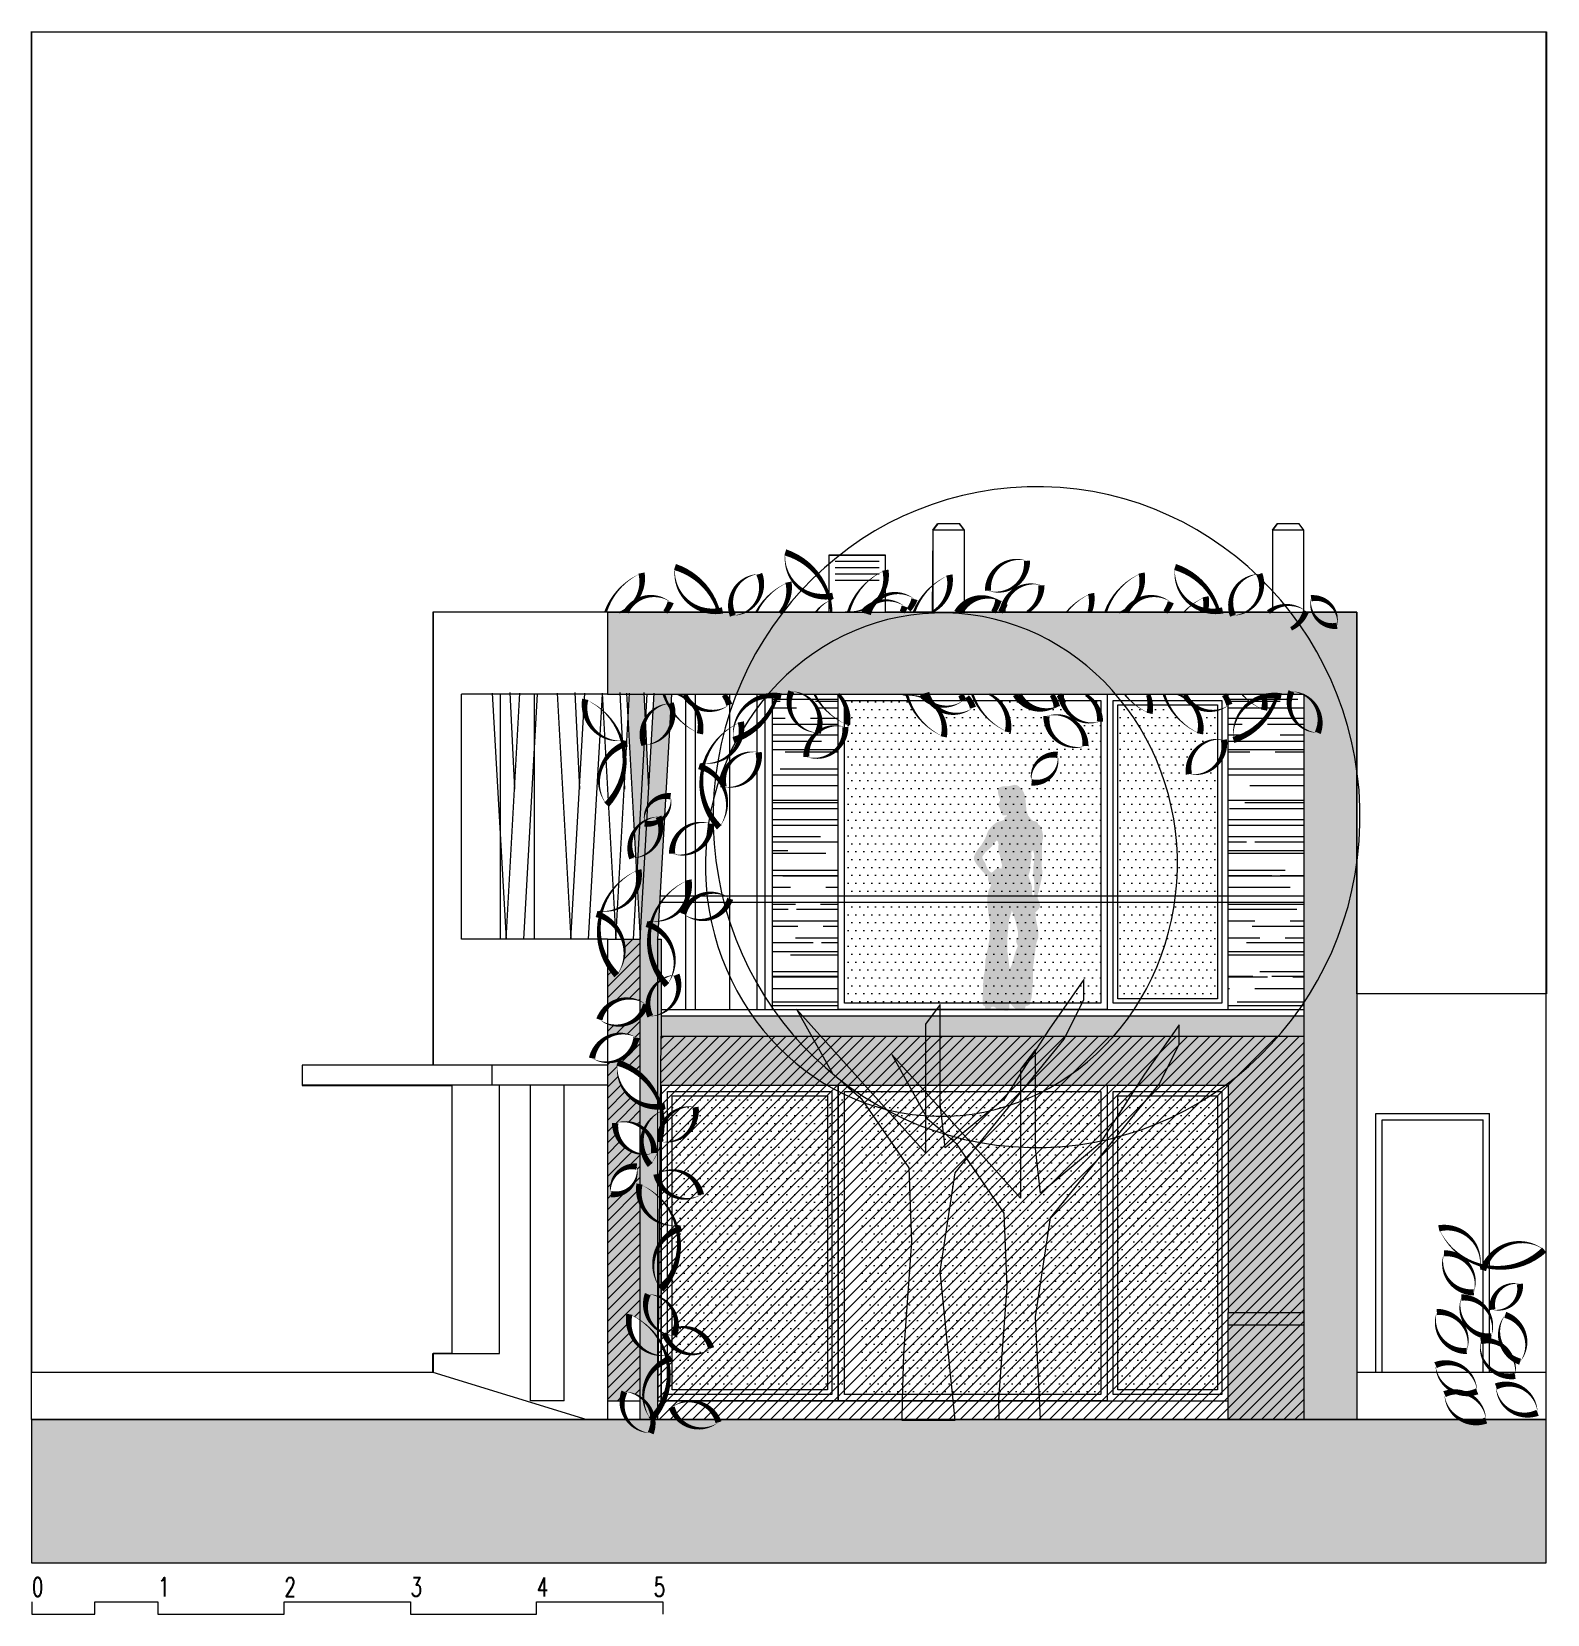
# Model space of a CAD drawing. Header units: metres. Extents: x -183 to 791, y -436 to 125.
# Drawn here: x 479.11 to 491.12, y -331.11 to -318.56 of the extents above; entities that cross this region are included whole.
import ezdxf

# ---------------------------------------------------------------- set-up
doc = ezdxf.new("R2010")
doc.units = ezdxf.units.M
doc.header["$MEASUREMENT"] = 0
doc.header["$XCLIPFRAME"] = 2
doc.layers.add('FLOATING-WINDOWS', color=2, linetype='Continuous', plot=False)
for name, color, linetype in [('okna', 4, 'Continuous'), ('SRAFA', 251, 'Continuous'), ('srafa fasada', 253, 'Continuous'), ('SRAFY', 3, 'Continuous'), ('SRAFY-TERÉN', 252, 'Continuous'), ('stafaz', 254, 'Continuous'), ('zariz.predmety', 203, 'Continuous'), ('ZDIVO', 1, 'Continuous')]:
    doc.layers.add(name, color=color, linetype=linetype)
doc.styles.add('ROMANS', font='romans.shx', dxfattribs={"width": 0.7})
picture_1 = doc.add_image_def('image2.jpg', size_in_pixel=(1024, 512))
pattern_1 = [(0, (-81.2193, -18.65418), (0.03125, 0.0625), [0, -0.0625])]
pattern_2 = [(0, (-81.2193, -18.65418), (0.44, 0.2), [3, -0.4, 1, -0.2]), (0, (-80.9533, -18.55418), (-0.2, 0.266), [0.6, -0.066, 1.2, -0.15]), (0, (-81.1193, -18.48418), (1.04, 0.134), [1.6, -0.28, 0.8, -0.2])]
pattern_3 = [(45, (-4.515854, 0), (-0.044194174, 0.044194174), [])]
pattern_4 = [(0, (-4.515854, 0), (0.03125, 0.0625), [0, -0.0625])]

msp = doc.modelspace()

# ---------------------------------------------------------------- texts
at = {"layer": 'SRAFY', "linetype": 'Continuous', "lineweight": 0, "char_height": 0.15, "width": 1.66419, "attachment_point": 1, "style": 'ROMANS'}
for s, insert in [('0', (479.113, -330.816)), ('1', (480.113, -330.816)), ('2', (481.113, -330.816)), ('3', (482.113, -330.816)), ('4', (483.113, -330.816)), ('5', (484.039, -330.816))]:
    msp.add_mtext(s, dxfattribs=dict(at, insert=insert))

# ---------------------------------------------------------------- hatches: boundary and pattern name
at = {"layer": 'FLOATING-WINDOWS', "linetype": 'Continuous', "lineweight": 0}
h = msp.add_hatch(dxfattribs=at)
h.set_pattern_fill('ANSI31,_O', color=254)
h.set_pattern_definition([(45, (-4.51585, 0), (-0.088388348, 0.088388348), [])])
h.paths.add_polyline_path([(483.931, -325.757), (483.792, -325.757, -0.244778), (483.746, -326.042, -0.060155), (483.672, -325.941), (483.672, -326.291, -0.302386), (483.931, -326.247)])
h = msp.add_hatch(color=254, dxfattribs=at)
h.dxf.hatch_style = 1
h.paths.add_polyline_path([(484.098, -325.757), (484.072, -325.757), (484.072, -326.027, 0.023409), (484.098, -326.067)])
h = msp.add_hatch(color=254, dxfattribs=at)
h.dxf.hatch_style = 1
h.paths.add_polyline_path([(484.098, -326.079, 0.035409), (484.072, -326.1), (484.072, -326.357, 0.029972), (484.098, -326.347)])
at = {"layer": 'SRAFA', "linetype": 'Continuous', "lineweight": 0}
h = msp.add_hatch(dxfattribs=at)
h.set_pattern_fill('AR-RROOF', color=256, scale=0.2, style=0)
h.set_pattern_definition(pattern_2)
h.paths.add_polyline_path([(485.5, -323.814), (484.98, -323.814), (484.98, -325.414), (485.5, -325.414)])
h = msp.add_hatch(dxfattribs=at)
h.set_pattern_fill('AR-RROOF', color=256, scale=0.2, style=0)
h.set_pattern_definition(pattern_2)
h.paths.add_polyline_path([(489.19, -323.814), (488.59, -323.814), (488.59, -325.414), (489.19, -325.414)])
h = msp.add_hatch(dxfattribs=at)
h.set_pattern_fill('DOTS', color=256, style=0)
h.set_pattern_definition(pattern_4)
h.paths.add_polyline_path([(487.58, -323.864), (487.514, -323.864, -0.194558), (487.574, -324.032, -0.400227), (487.28, -323.888, -0.069044), (487.222, -323.919, -0.347523), (486.933, -323.864), (486.768, -323.864, -0.253738), (486.844, -324.115, -0.179589), (486.583, -323.864), (486.541, -323.864, -0.067689), (486.568, -323.922, -0.346241), (486.275, -323.918, -0.233409), (486.337, -324.153, -0.200176), (486.059, -323.864), (485.55, -323.864), (485.55, -323.889, -0.157949), (485.57, -324.057, -0.010145), (485.55, -324.048), (485.55, -324.074, -0.006715), (485.557, -324.076, -0.068772), (485.55, -324.14), (485.55, -325.414), (487.58, -325.414)])
h.paths.add_polyline_path([(487.238, -324.296, -0.520567), (487.033, -324.514, -0.520567)], flags=16)
h.paths.add_polyline_path([(487.15, -323.989, -0.520567), (487.459, -324.226, -0.520567)], flags=16)
h = msp.add_hatch(dxfattribs=at)
h.set_pattern_fill('DOTS', color=256, style=0)
h.set_pattern_definition(pattern_4)
h.paths.add_polyline_path([(488.505, -324.366, -0.273011), (488.279, -324.449, -0.454273), (488.505, -324.172), (488.505, -323.942, -0.2185), (488.312, -323.899), (488.31, -323.899, -0.226561), (488.367, -324.129, -0.168021), (488.117, -323.899), (487.972, -323.899, -0.06222), (487.967, -323.967, -0.064088), (487.853, -323.899), (487.715, -323.899), (487.715, -325.414), (488.505, -325.414)])
h = msp.add_hatch(dxfattribs=at)
h.set_pattern_fill('AR-RROOF', color=256, scale=0.2, style=0)
h.set_pattern_definition(pattern_2)
h.paths.add_polyline_path([(485.5, -325.464), (484.98, -325.464), (484.98, -326.314), (485.5, -326.314)])
h = msp.add_hatch(dxfattribs=at)
h.set_pattern_fill('DOTS', color=256, style=0)
h.set_pattern_definition(pattern_4)
h.paths.add_polyline_path([(487.58, -325.464), (485.55, -325.464), (485.55, -326.264), (487.58, -326.264)])
h = msp.add_hatch(dxfattribs=at)
h.set_pattern_fill('DOTS', color=256, style=0)
h.set_pattern_definition(pattern_4)
h.paths.add_polyline_path([(488.505, -325.464), (487.715, -325.464), (487.715, -326.229), (488.505, -326.229)])
h = msp.add_hatch(dxfattribs=at)
h.set_pattern_fill('AR-RROOF', color=256, scale=0.2, style=0)
h.set_pattern_definition(pattern_2)
h.paths.add_polyline_path([(489.19, -325.464), (488.59, -325.464), (488.59, -326.314), (489.19, -326.314)])
at = {"layer": 'SRAFA', "linetype": 'Continuous', "lineweight": 0, "ltscale": 0.5}
h = msp.add_hatch(dxfattribs=at)
h.set_pattern_fill('ANSI31,_O', color=256, scale=0.5)
h.set_pattern_definition(pattern_3)
h.paths.add_polyline_path([(483.931, -325.757), (483.792, -325.757, -0.244778), (483.746, -326.042, -0.060155), (483.672, -325.941), (483.672, -326.291, -0.302386), (483.931, -326.247)])
h = msp.add_hatch(dxfattribs=at)
h.set_pattern_fill('ANSI31,_O', color=256, scale=0.5)
h.set_pattern_definition(pattern_3)
h.paths.add_polyline_path([(483.931, -327.827, -0.120122), (483.926, -327.697, -0.002688), (483.931, -327.699), (483.931, -327.459, -0.379268), (483.733, -327.214, -0.220992), (483.931, -327.24), (483.931, -327.058, -0.329671), (483.751, -326.734, -0.099798), (483.931, -326.833), (483.931, -326.36, -0.309463), (483.672, -326.428), (483.672, -326.532, -0.259507), (483.903, -326.537, -0.359615), (483.672, -326.732), (483.672, -329.414), (483.789, -329.414, -0.078034), (483.806, -329.343, -0.141829), (483.931, -329.385), (483.931, -328.987, -0.264855), (483.846, -328.729, -0.046747), (483.931, -328.776)])
h.paths.add_polyline_path([(483.7, -327.777, -0.520567), (483.904, -327.559, -0.520567)], flags=16)
h = msp.add_hatch(dxfattribs=at)
h.set_pattern_fill('ANSI31,_O', color=256, scale=0.5)
h.set_pattern_definition([(225, (529.620144, -271.65065), (0.044194174, -0.044194174), [])])
h.paths.add_polyline_path([(484.098, -326.524), (489.19, -326.524), (489.19, -329.564), (484.072, -329.564)])
at = {"layer": 'SRAFA', "linetype": 'Continuous', "lineweight": 0}
h = msp.add_hatch(dxfattribs=at)
h.set_pattern_fill('DOTS', color=256, style=0)
h.set_pattern_definition([(0, (-36.62174, -18.65418), (0.03125, 0.0625), [0, -0.0625])])
h.paths.add_polyline_path([(485.668, -326.964), (487.58, -326.964), (487.58, -329.364), (485.668, -329.364)])
h = msp.add_hatch(dxfattribs=at)
h.set_pattern_fill('DOTS', color=256, style=0)
h.set_pattern_definition(pattern_1)
h.paths.add_polyline_path([(485.533, -326.999), (484.184, -326.999), (484.184, -329.329), (485.533, -329.329)])
h = msp.add_hatch(dxfattribs=at)
h.set_pattern_fill('DOTS', color=256, style=0)
h.set_pattern_definition(pattern_1)
h.paths.add_polyline_path([(488.505, -326.999), (487.715, -326.999), (487.715, -329.329), (488.505, -329.329)])
at = {"layer": 'srafa fasada', "linetype": 'Continuous', "lineweight": 0}
for points in [[(489.61, -323.164), (483.672, -323.164), (483.672, -323.814), (489.19, -323.814), (489.19, -329.564), (489.61, -329.564)], [(483.931, -325.757), (483.792, -325.757, -0.244778), (483.746, -326.042, -0.060155), (483.672, -325.941), (483.672, -326.291, -0.302386), (483.931, -326.247)], [(484.098, -326.347, -0.029972), (484.072, -326.357), (484.072, -327.019, -0.033472), (484.096, -327.084, 0.002143), (484.098, -327.084), (484.098, -326.914), (485.5, -326.914), (487.63, -326.914), (488.59, -326.914), (488.59, -328.714), (489.19, -328.714), (489.19, -326.524), (484.098, -326.524)], [(489.19, -328.714), (488.59, -328.714), (488.59, -329.564), (489.19, -329.564)]]:
    msp.add_hatch(color=253, dxfattribs=at).paths.add_polyline_path(points)
h = msp.add_hatch(color=253, dxfattribs=at)
h.paths.add_polyline_path([(483.931, -326.36, -0.309463), (483.672, -326.428), (483.672, -326.532, -0.259507), (483.903, -326.537, -0.359615), (483.672, -326.732), (483.672, -329.414), (483.789, -329.414, -0.078034), (483.806, -329.343, -0.141829), (483.931, -329.385), (483.931, -328.987, -0.264855), (483.846, -328.729, -0.046747), (483.931, -328.776), (483.931, -327.827, -0.120122), (483.926, -327.697, -0.002688), (483.931, -327.699), (483.931, -327.459, -0.379268), (483.733, -327.214, -0.220992), (483.931, -327.24), (483.931, -327.058, -0.329671), (483.751, -326.734, -0.099798), (483.931, -326.833)])
h.paths.add_polyline_path([(483.904, -327.559, -0.520567), (483.7, -327.777, -0.520567)], flags=16)
at = {"layer": 'SRAFY', "linetype": 'Continuous', "lineweight": 0}
for points in [[(483.974, -324.065), (483.962, -323.814), (483.848, -323.814), (483.835, -324.046), (483.905, -325.291)], [(484.181, -323.814), (484.041, -323.814), (483.931, -325.757), (483.931, -329.564), (484.072, -329.564), (484.072, -325.757)], [(483.974, -324.065), (483.905, -325.291), (483.931, -325.757), (483.998, -324.567)], [(489.19, -326.364), (484.098, -326.364), (484.098, -326.524), (489.19, -326.524)]]:
    msp.add_hatch(color=44, dxfattribs=at).paths.add_polyline_path(points)
at = {"layer": 'SRAFY-TERÉN', "linetype": 'Continuous', "lineweight": 0}
msp.add_hatch(color=256, dxfattribs=at).paths.add_polyline_path([(491.11, -329.564), (479.11, -329.564), (479.11, -330.698), (491.11, -330.698)])
at = {"layer": 'stafaz', "linetype": 'Continuous', "ltscale": 0.001}
h = msp.add_hatch(color=256, dxfattribs=at)
h.paths.add_polyline_path([(486.69, -325.38), (486.693, -325.366), (486.702, -325.35), (486.709, -325.336), (486.713, -325.324), (486.699, -325.311), (486.693, -325.301), (486.688, -325.284), (486.688, -325.271), (486.689, -325.26), (486.673, -325.252), (486.662, -325.24), (486.651, -325.226), (486.64, -325.217), (486.631, -325.206), (486.619, -325.191), (486.608, -325.178), (486.597, -325.163), (486.59, -325.152), (486.584, -325.142), (486.578, -325.131), (486.575, -325.119), (486.575, -325.107), (486.579, -325.097), (486.583, -325.087), (486.587, -325.076), (486.593, -325.066), (486.6, -325.056), (486.609, -325.042), (486.618, -325.03), (486.629, -325.017), (486.637, -325.006), (486.644, -324.994), (486.652, -324.982), (486.66, -324.968), (486.665, -324.958), (486.671, -324.943), (486.676, -324.932), (486.68, -324.919), (486.685, -324.907), (486.691, -324.895), (486.698, -324.885), (486.707, -324.872), (486.719, -324.86), (486.731, -324.85), (486.746, -324.838), (486.759, -324.83), (486.769, -324.825), (486.779, -324.823), (486.79, -324.821), (486.8, -324.817), (486.812, -324.813), (486.819, -324.799), (486.819, -324.788), (486.832, -324.786), (486.839, -324.776), (486.825, -324.775), (486.814, -324.775), (486.804, -324.774), (486.795, -324.763), (486.791, -324.749), (486.784, -324.735), (486.781, -324.724), (486.778, -324.713), (486.77, -324.702), (486.769, -324.691), (486.771, -324.681), (486.777, -324.671), (486.781, -324.66), (486.783, -324.65), (486.771, -324.615), (486.768, -324.602), (486.766, -324.589), (486.766, -324.579), (486.768, -324.569), (486.774, -324.557), (486.785, -324.551), (486.798, -324.547), (486.81, -324.545), (486.824, -324.544), (486.837, -324.544), (486.849, -324.544), (486.86, -324.543), (486.872, -324.539), (486.885, -324.536), (486.899, -324.533), (486.915, -324.536), (486.933, -324.546), (486.943, -324.556), (486.957, -324.57), (486.963, -324.58), (486.971, -324.596), (486.976, -324.608), (486.98, -324.622), (486.982, -324.636), (486.984, -324.649), (486.986, -324.66), (486.986, -324.676), (486.989, -324.691), (486.989, -324.704), (486.99, -324.721), (486.991, -324.736), (486.995, -324.75), (486.999, -324.763), (487.005, -324.776), (487.013, -324.787), (487.021, -324.798), (487.03, -324.809), (487.045, -324.819), (487.06, -324.822), (487.07, -324.826), (487.082, -324.835), (487.083, -324.846), (487.095, -324.854), (487.106, -324.869), (487.111, -324.885), (487.116, -324.898), (487.119, -324.914), (487.122, -324.927), (487.123, -324.941), (487.123, -324.954), (487.121, -324.966), (487.118, -324.976), (487.117, -324.988), (487.115, -325.005), (487.116, -325.019), (487.116, -325.031), (487.116, -325.042), (487.116, -325.053), (487.116, -325.063), (487.116, -325.076), (487.116, -325.093), (487.115, -325.107), (487.113, -325.118), (487.111, -325.131), (487.111, -325.141), (487.111, -325.154), (487.113, -325.167), (487.113, -325.183), (487.115, -325.2), (487.117, -325.212), (487.117, -325.224), (487.117, -325.239), (487.115, -325.257), (487.113, -325.272), (487.11, -325.287), (487.107, -325.298), (487.104, -325.314), (487.1, -325.328), (487.097, -325.339), (487.094, -325.353), (487.09, -325.364), (487.09, -325.376), (487.085, -325.389), (487.082, -325.401), (487.081, -325.416), (487.081, -325.432), (487.085, -325.443), (487.089, -325.453), (487.095, -325.469), (487.099, -325.481), (487.1, -325.491), (487.095, -325.506), (487.085, -325.522), (487.074, -325.534), (487.063, -325.544), (487.064, -325.558), (487.064, -325.572), (487.064, -325.582), (487.067, -325.597), (487.071, -325.619), (487.073, -325.631), (487.075, -325.642), (487.079, -325.656), (487.082, -325.673), (487.085, -325.696), (487.085, -325.707), (487.087, -325.719), (487.087, -325.731), (487.086, -325.741), (487.084, -325.751), (487.076, -325.769), (487.07, -325.789), (487.066, -325.816), (487.063, -325.828), (487.063, -325.841), (487.061, -325.852), (487.059, -325.863), (487.056, -325.882), (487.055, -325.894), (487.053, -325.909), (487.051, -325.921), (487.05, -325.934), (487.049, -325.945), (487.047, -325.956), (487.046, -325.967), (487.044, -325.978), (487.043, -326), (487.043, -326.024), (487.043, -326.038), (487.043, -326.049), (487.043, -326.062), (487.043, -326.076), (487.043, -326.093), (487.042, -326.107), (487.042, -326.118), (487.041, -326.129), (487.039, -326.141), (487.039, -326.152), (487.038, -326.165), (487.037, -326.177), (487.035, -326.196), (487.032, -326.218), (487.03, -326.228), (487.025, -326.241), (487.022, -326.254), (487.018, -326.275), (487.008, -326.281), (486.996, -326.285), (486.986, -326.284), (486.983, -326.298), (486.975, -326.312), (486.961, -326.318), (486.943, -326.318), (486.932, -326.315), (486.922, -326.313), (486.904, -326.306), (486.89, -326.296), (486.879, -326.283), (486.868, -326.268), (486.857, -326.262), (486.857, -326.275), (486.857, -326.285), (486.855, -326.298), (486.857, -326.308), (486.858, -326.318), (486.846, -326.322), (486.833, -326.322), (486.822, -326.323), (486.81, -326.32), (486.799, -326.32), (486.784, -326.318), (486.769, -326.318), (486.757, -326.31), (486.747, -326.299), (486.733, -326.291), (486.721, -326.29), (486.71, -326.298), (486.707, -326.311), (486.696, -326.312), (486.68, -326.312), (486.669, -326.31), (486.663, -326.3), (486.663, -326.288), (486.65, -326.282), (486.644, -326.27), (486.644, -326.253), (486.645, -326.238), (486.645, -326.225), (486.645, -326.213), (486.645, -326.195), (486.648, -326.181), (486.648, -326.169), (486.648, -326.159), (486.647, -326.137), (486.646, -326.122), (486.649, -326.103), (486.651, -326.084), (486.651, -326.073), (486.651, -326.059), (486.655, -326.039), (486.658, -326.028), (486.661, -326.011), (486.663, -325.996), (486.663, -325.982), (486.664, -325.972), (486.665, -325.962), (486.665, -325.941), (486.666, -325.928), (486.667, -325.917), (486.672, -325.898), (486.675, -325.878), (486.677, -325.867), (486.68, -325.856), (486.682, -325.846), (486.687, -325.824), (486.688, -325.813), (486.69, -325.802), (486.692, -325.791), (486.696, -325.772), (486.697, -325.758), (486.697, -325.747), (486.698, -325.737), (486.699, -325.726), (486.701, -325.709), (486.701, -325.691), (486.702, -325.676), (486.702, -325.663), (486.702, -325.652), (486.702, -325.641), (486.702, -325.63), (486.702, -325.617), (486.7, -325.603), (486.697, -325.589), (486.694, -325.575), (486.692, -325.557), (486.69, -325.543), (486.687, -325.519), (486.685, -325.505), (486.683, -325.49), (486.683, -325.474), (486.683, -325.464), (486.683, -325.448), (486.683, -325.438), (486.683, -325.423), (486.685, -325.412), (486.687, -325.396)])
h.paths.add_polyline_path([(486.874, -325.542), (486.869, -325.555), (486.865, -325.566), (486.862, -325.577), (486.858, -325.588), (486.854, -325.603), (486.852, -325.62), (486.85, -325.635), (486.848, -325.649), (486.848, -325.666), (486.847, -325.679), (486.845, -325.693), (486.845, -325.703), (486.843, -325.72), (486.843, -325.73), (486.841, -325.742), (486.84, -325.755), (486.839, -325.768), (486.839, -325.781), (486.839, -325.792), (486.84, -325.813), (486.84, -325.834), (486.841, -325.851), (486.842, -325.866), (486.845, -325.883), (486.846, -325.896), (486.848, -325.909), (486.85, -325.922), (486.851, -325.933), (486.853, -325.946), (486.853, -325.957), (486.855, -325.968), (486.856, -325.98), (486.858, -325.994), (486.866, -325.981), (486.871, -325.97), (486.878, -325.952), (486.882, -325.938), (486.888, -325.92), (486.89, -325.907), (486.896, -325.889), (486.901, -325.871), (486.906, -325.855), (486.911, -325.843), (486.915, -325.83), (486.922, -325.817), (486.921, -325.803), (486.916, -325.793), (486.912, -325.782), (486.91, -325.771), (486.911, -325.761), (486.92, -325.748), (486.926, -325.736), (486.926, -325.719), (486.924, -325.697), (486.919, -325.674), (486.916, -325.66), (486.912, -325.642), (486.909, -325.629), (486.905, -325.613), (486.899, -325.594), (486.895, -325.58), (486.892, -325.57), (486.888, -325.558), (486.883, -325.547), (486.876, -325.531)], flags=16)
h.paths.add_polyline_path([(487.035, -325.378), (487.037, -325.395), (487.038, -325.405), (487.039, -325.42), (487.05, -325.411), (487.054, -325.398), (487.054, -325.386), (487.054, -325.375), (487.054, -325.362), (487.055, -325.351), (487.055, -325.34), (487.055, -325.327), (487.055, -325.315), (487.055, -325.304), (487.053, -325.29), (487.051, -325.279), (487.047, -325.262), (487.046, -325.251), (487.045, -325.234), (487.045, -325.222), (487.045, -325.206), (487.045, -325.195), (487.047, -325.182), (487.048, -325.169), (487.05, -325.155), (487.052, -325.142), (487.054, -325.132), (487.055, -325.12), (487.055, -325.109), (487.055, -325.099), (487.052, -325.083), (487.048, -325.063), (487.045, -325.053), (487.034, -325.057), (487.03, -325.072), (487.031, -325.082), (487.032, -325.095), (487.032, -325.106), (487.031, -325.12), (487.028, -325.132), (487.027, -325.143), (487.025, -325.155), (487.023, -325.166), (487.023, -325.179), (487.022, -325.189), (487.02, -325.21), (487.017, -325.221), (487.014, -325.234), (487.009, -325.245), (487.007, -325.256), (487.012, -325.27), (487.015, -325.281), (487.022, -325.296), (487.025, -325.307), (487.031, -325.321), (487.035, -325.337), (487.035, -325.354), (487.035, -325.366)], flags=16)
h.paths.add_polyline_path([(486.793, -325.198), (486.796, -325.187), (486.797, -325.176), (486.797, -325.165), (486.794, -325.153), (486.791, -325.139), (486.79, -325.129), (486.785, -325.111), (486.782, -325.097), (486.778, -325.083), (486.774, -325.071), (486.77, -325.058), (486.768, -325.046), (486.768, -325.035), (486.769, -325.021), (486.771, -325.008), (486.769, -324.994), (486.765, -324.983), (486.758, -324.973), (486.731, -324.999), (486.724, -325.01), (486.718, -325.02), (486.708, -325.031), (486.694, -325.044), (486.682, -325.053), (486.667, -325.067), (486.659, -325.078), (486.65, -325.091), (486.643, -325.101), (486.643, -325.114), (486.648, -325.124), (486.655, -325.138), (486.664, -325.151), (486.669, -325.162), (486.672, -325.173), (486.676, -325.184), (486.683, -325.199), (486.693, -325.212), (486.703, -325.222), (486.713, -325.229), (486.724, -325.224), (486.735, -325.215), (486.746, -325.204), (486.757, -325.196), (486.77, -325.195), (486.783, -325.195)], flags=16)

# ---------------------------------------------------------------- linework, layer by layer
at = {"layer": 'FLOATING-WINDOWS', "linetype": 'Continuous', "lineweight": 0}
for p, q in [((479.11, -329.564), (479.11, -318.564)), ((491.11, -329.564), (491.11, -318.564))]:
    msp.add_line(p, q, dxfattribs=at)
at = {"layer": 'FLOATING-WINDOWS', "color": 254, "linetype": 'Continuous', "lineweight": 0}
for p, q in [((484.292, -326.314), (484.292, -323.814)), ((484.367, -323.814), (484.367, -326.314)), ((484.639, -323.814), (484.639, -326.314)), ((484.855, -323.814), (484.855, -326.314)), ((484.919, -323.814), (484.919, -326.314)), ((484.98, -326.314), (484.98, -323.814)), ((485.5, -326.314), (485.5, -323.814)), ((488.59, -326.314), (488.59, -323.814)), ((484.098, -326.914), (484.099, -329.414))]:
    msp.add_line(p, q, dxfattribs=at)
at = {"layer": 'FLOATING-WINDOWS', "linetype": 'Continuous', "lineweight": 0, "flags": 128}
for points in [[(484.098, -326.524), (489.19, -326.524), (489.19, -329.564), (484.072, -329.564)], [(491.11, -329.564), (479.11, -329.564), (479.11, -330.698), (491.11, -330.698)]]:
    msp.add_lwpolyline(points, close=True, dxfattribs=at)
at = {"layer": 'okna', "linetype": 'Continuous', "lineweight": 0}
for p, q in [((484.098, -326.914), (488.59, -326.914)), ((488.59, -326.914), (488.59, -328.714)), ((487.63, -329.414), (488.59, -329.414))]:
    msp.add_line(p, q, dxfattribs=at)
for points in [[(485.5, -323.814), (487.63, -323.814), (487.63, -326.314), (485.5, -326.314)], [(485.55, -323.864), (487.58, -323.864), (487.58, -326.264), (485.55, -326.264)], [(487.68, -323.864), (488.54, -323.864), (488.54, -326.264), (487.68, -326.264)], [(487.715, -323.899), (488.505, -323.899), (488.505, -326.229), (487.715, -326.229)], [(484.099, -326.914), (485.5, -326.914), (485.5, -329.414), (484.099, -329.414)], [(484.149, -326.964), (485.45, -326.964), (485.45, -329.364), (484.149, -329.364)], [(485.5, -326.914), (487.63, -326.914), (487.63, -329.414), (485.5, -329.414)], [(485.55, -326.964), (487.58, -326.964), (487.58, -329.364), (485.55, -329.364)], [(487.68, -326.964), (488.54, -326.964), (488.54, -329.364), (487.68, -329.364)], [(484.184, -326.999), (485.415, -326.999), (485.415, -329.329), (484.184, -329.329)], [(487.715, -326.999), (488.505, -326.999), (488.505, -329.329), (487.715, -329.329)]]:
    msp.add_lwpolyline(points, close=True, dxfattribs=at)
at = {"layer": 'SRAFA', "linetype": 'Continuous', "lineweight": 0}
for p, q in [((486.25, -322.514), (486.288, -322.464)), ((486.463, -322.464), (486.288, -322.464)), ((486.5, -322.514), (486.463, -322.464)), ((488.94, -322.514), (488.978, -322.464)), ((489.153, -322.464), (488.978, -322.464)), ((489.19, -322.514), (489.153, -322.464)), ((486.5, -322.514), (486.25, -322.514)), ((486.25, -322.514), (486.25, -323.164)), ((486.5, -323.164), (486.5, -322.514)), ((489.19, -322.514), (488.94, -322.514)), ((488.94, -322.514), (488.94, -323.164)), ((489.19, -323.164), (489.19, -322.514)), ((485.875, -322.714), (485.425, -322.714)), ((485.425, -322.714), (485.425, -323.164)), ((485.875, -323.164), (485.875, -322.714)), ((485.825, -322.764), (485.475, -322.764)), ((485.825, -322.814), (485.475, -322.814)), ((485.825, -322.864), (485.475, -322.864)), ((485.825, -322.914), (485.475, -322.914)), ((483.672, -323.164), (482.29, -323.164)), ((482.29, -323.164), (482.29, -326.754)), ((483.672, -323.814), (482.517, -323.814)), ((482.517, -325.757), (482.517, -323.814)), ((482.759, -323.808), (482.869, -325.757)), ((482.823, -323.814), (482.823, -325.757)), ((482.869, -325.757), (482.979, -323.808)), ((482.899, -323.801), (482.936, -324.567)), ((483.009, -325.757), (483.119, -323.814)), ((483.094, -325.757), (483.095, -323.814)), ((483.273, -323.808), (483.382, -325.757)), ((483.382, -325.757), (483.492, -323.808)), ((483.413, -323.801), (483.45, -324.567)), ((483.523, -325.757), (483.632, -323.814)), ((483.672, -325.757), (482.517, -325.757)), ((491.11, -326.189), (489.61, -326.189)), ((491.11, -328.064), (491.11, -326.189)), ((483.672, -326.754), (481.254, -326.754)), ((481.254, -326.754), (481.254, -326.914)), ((482.759, -326.914), (482.759, -326.754)), ((483.672, -326.914), (481.254, -326.914)), ((482.44, -326.914), (482.44, -329.039)), ((482.817, -329.039), (482.817, -326.914)), ((483.063, -329.414), (483.063, -326.914)), ((483.328, -329.414), (483.328, -326.914)), ((489.76, -329.189), (489.76, -327.139)), ((489.76, -327.139), (490.66, -327.139)), ((489.81, -329.189), (489.81, -327.189)), ((489.81, -327.189), (490.61, -327.189)), ((490.61, -329.189), (490.61, -327.189)), ((490.66, -329.189), (490.66, -327.139)), ((491.11, -329.564), (491.11, -328.064)), ((482.29, -329.189), (482.29, -329.039)), ((482.29, -329.039), (482.817, -329.039)), ((479.11, -329.189), (482.29, -329.189)), ((482.29, -329.189), (483.51, -329.564)), ((489.61, -329.189), (491.109, -329.189)), ((483.328, -329.414), (483.063, -329.414))]:
    msp.add_line(p, q, dxfattribs=at)
at = {"layer": 'SRAFY', "linetype": 'Continuous', "lineweight": 0}
for p, q in [((483.672, -323.164), (489.61, -323.164)), ((483.672, -323.164), (483.672, -323.814)), ((489.61, -323.164), (489.61, -329.564)), ((489.61, -323.164), (489.61, -326.819)), ((483.629, -323.808), (483.739, -325.757)), ((483.672, -323.814), (489.19, -323.814)), ((483.739, -325.757), (483.848, -323.808)), ((483.769, -323.801), (483.806, -324.567)), ((483.822, -323.808), (483.931, -325.757)), ((483.879, -325.757), (483.988, -323.814)), ((483.931, -325.757), (484.041, -323.808)), ((483.961, -323.801), (483.998, -324.567)), ((484.072, -325.757), (484.181, -323.814)), ((489.19, -323.814), (489.19, -329.564)), ((484.088, -325.464), (489.19, -325.464)), ((484.091, -325.414), (489.19, -325.414)), ((483.672, -325.757), (483.931, -325.757)), ((483.672, -325.757), (483.672, -329.564)), ((483.931, -329.564), (483.931, -325.757)), ((484.061, -325.757), (484.061, -325.757)), ((484.072, -325.757), (484.098, -325.757)), ((484.072, -329.564), (484.072, -325.757)), ((484.098, -325.757), (484.098, -326.524)), ((484.098, -326.314), (489.19, -326.314)), ((484.098, -326.364), (489.19, -326.364)), ((484.098, -326.524), (489.19, -326.524)), ((488.59, -329.564), (488.59, -328.714)), ((488.59, -328.714), (489.19, -328.714)), ((488.59, -328.814), (489.19, -328.814)), ((483.672, -329.414), (483.931, -329.414)), ((484.072, -329.414), (488.59, -329.414)), ((479.111, -331.007), (479.111, -331.107)), ((479.611, -331.107), (479.611, -331.007)), ((479.611, -331.007), (480.111, -331.007)), ((480.111, -331.007), (480.111, -331.107)), ((481.111, -331.107), (481.111, -331.007)), ((481.111, -331.007), (482.111, -331.007)), ((482.111, -331.007), (482.111, -331.107)), ((483.111, -331.107), (483.111, -331.007)), ((483.111, -331.007), (484.111, -331.007)), ((484.111, -331.007), (484.111, -331.107)), ((479.111, -331.107), (479.611, -331.107)), ((480.111, -331.107), (481.111, -331.107)), ((482.111, -331.107), (483.111, -331.107))]:
    msp.add_line(p, q, dxfattribs=at)
at = {"layer": 'zariz.predmety', "color": 253, "linetype": 'Continuous', "ltscale": 0.001}
for points in [[(485.446, -323.164, 0.0181, 0.05, 0.316195), (485.081, -322.691, 0, 0, 0), (485.081, -322.691, 0, 0.05, 0.520567), (485.458, -323.035, 0, 0.05, 0.520567), (485.451, -323.066, 0, 0.0154, 0.149233), (485.324, -323.164, 0, 0, 0)], [(483.765, -323.169, 0.0128, 0.05, 0.372704), (483.942, -322.855, 0, 0.0217, 0.211165), (483.657, -323.164, 0, 0.0217, 0.211165)], [(484.552, -323.157, 0.0244, 0.05, 0.250948), (484.207, -322.807, 0, 0, 0), (484.207, -322.807, 0, 0.05, 0.520567), (484.584, -323.151, 0, 0.0245, 0.239565), (484.573, -323.164, 0, 0, 0)], [(485.564, -323.164, 0.0413, 0.05, 0.084025), (485.564, -323.158, 0, 0.05, 0.520567), (485.874, -322.832, 0, 0.0229, 0.223658), (485.581, -323.164, 0, 0, 0)], [(486.234, -323.17, 0.0159, 0.05, 0.339435), (486.381, -322.87, 0, 0.0209, 0.203594), (486.101, -323.164, 0, 0.0209, 0.203594)], [(487.727, -323.169, 0.0128, 0.05, 0.372704), (487.904, -322.855, 0, 0.0217, 0.211165), (487.619, -323.164, 0, 0.0217, 0.211165)], [(488.514, -323.157, 0.0244, 0.05, 0.250948), (488.169, -322.807, 0, 0, 0), (488.169, -322.807, 0, 0.05, 0.520567), (488.546, -323.151, 0, 0.0245, 0.239565), (488.535, -323.164, 0, 0, 0)], [(485.037, -323.17, 0.0251, 0.05, 0.243333), (485.106, -322.927, 0, 0.0178, 0.172137), (484.852, -323.164, 0, 0.0178, 0.172137)], [(486.998, -323.164, 0.0224, 0.05, 0.271091), (487.11, -322.952, 0, 0, 0), (487.11, -322.952, 0, 0.0473, 0.488011), (486.802, -323.164, 0, 0, 0)], [(484.131, -323.164, 0.0402, 0.05, 0.094624), (484.173, -323.086, 0, 0.0453, 0.463992), (483.819, -323.164, 0, 0, 0)], [(486.008, -323.164, 0.0447, 0.05, 0.051147), (486.027, -323.12, 0, 0.0408, 0.413223), (485.695, -323.164, 0, 0, 0)], [(486.058, -323.147, 0.0392, 0.05, 0.103735), (486.105, -323.062, 0, 0.05, 0.520567), (485.735, -323.181, 0, 0, 0), (485.735, -323.181, 0, 0, 0)], [(486.729, -323.164, 0.0388, 0.05, 0.108358), (486.769, -323.07, 0, 0, 0), (486.769, -323.07, 0, 0.0419, 0.425803), (486.439, -323.164, 0, 0, 0)], [(486.786, -323.164, 0.0419, 0.05, 0.078048), (486.819, -323.098, 0, 0.0437, 0.445783), (486.472, -323.164, 0, 0, 0)], [(487.493, -323.164, 0.0358, 0.05, 0.136798), (487.504, -323.017, 0, 0.0124, 0.119168), (487.309, -323.164, 0, 0.0124, 0.119168)], [(488.093, -323.164, 0.0402, 0.05, 0.094624), (488.135, -323.086, 0, 0.0453, 0.463992), (487.781, -323.164, 0, 0, 0)], [(488.408, -323.164, 0.0384, 0.05, 0.111729), (488.411, -323.043, 0, 0.0106, 0.102361), (488.239, -323.164, 0, 0, 0)], [(489.088, -323.297, 0.0293, 0.05, 0.201601), (489.206, -323.157, 0, 0.0352, 0.351589), (488.909, -323.164, 0, 0, 0)], [(484.229, -323.816, 0.0128, 0.05, -0.372704), (484.405, -324.129, 0, 0.0217, -0.211165), (484.12, -323.82, 0, 0.0217, -0.211165)], [(484.595, -323.82, 0.0402, 0.05, -0.094624), (484.637, -323.899, 0, 0.0453, -0.463992), (484.283, -323.82, 0, 0, 0)], [(485.015, -323.828, 0.0244, 0.05, -0.250948), (484.67, -324.178, 0, 0, 0), (484.67, -324.178, 0, 0.05, -0.520567), (485.048, -323.833, 0, 0.0245, -0.239565), (485.036, -323.82, 0, 0, 0)], [(485.5, -323.814, 0.0251, 0.05, -0.243333), (485.57, -324.057, 0, 0.0178, -0.172137), (485.315, -323.82, 0, 0.0178, -0.172137)], [(486.027, -323.82, 0.0413, 0.05, -0.084025), (486.027, -323.827, 0, 0.05, -0.520567), (486.337, -324.153, 0, 0.0229, -0.223658), (486.044, -323.82, 0, 0, 0)], [(486.472, -323.82, 0.0447, 0.05, -0.051147), (486.491, -323.865, 0, 0.0408, -0.413223), (486.158, -323.82, 0, 0, 0)], [(486.521, -323.837, 0.0392, 0.05, -0.103735), (486.568, -323.922, 0, 0.05, -0.520567), (486.198, -323.804, 0, 0, 0), (486.198, -323.804, 0, 0, 0)], [(486.697, -323.814, 0.0159, 0.05, -0.339435), (486.844, -324.115, 0, 0.0209, -0.203594), (486.564, -323.82, 0, 0.0209, -0.203594)], [(487.193, -323.82, 0.0388, 0.05, -0.108358), (487.232, -323.914, 0, 0, 0), (487.232, -323.914, 0, 0.0419, -0.425803), (486.903, -323.82, 0, 0, 0)], [(487.249, -323.82, 0.0419, 0.05, -0.078048), (487.282, -323.886, 0, 0.0437, -0.445783), (486.935, -323.82, 0, 0, 0)], [(487.462, -323.82, 0.0224, 0.05, -0.271091), (487.574, -324.032, 0, 0, 0), (487.574, -324.032, 0, 0.0473, -0.488011), (487.265, -323.82, 0, 0, 0)], [(487.957, -323.82, 0.0358, 0.05, -0.136798), (487.967, -323.967, 0, 0.0124, -0.119168), (487.772, -323.82, 0, 0.0124, -0.119168)], [(488.191, -323.816, 0.0128, 0.05, -0.372704), (488.367, -324.129, 0, 0.0217, -0.211165), (488.082, -323.82, 0, 0.0217, -0.211165)], [(488.557, -323.82, 0.0402, 0.05, -0.094624), (488.599, -323.899, 0, 0.0453, -0.463992), (488.245, -323.82, 0, 0, 0)], [(488.977, -323.828, 0.0244, 0.05, -0.250948), (488.632, -324.178, 0, 0, 0), (488.632, -324.178, 0, 0.05, -0.520567), (489.01, -323.833, 0, 0.0245, -0.239565), (488.998, -323.82, 0, 0, 0)], [(488.872, -323.82, 0.0384, 0.05, -0.111729), (488.874, -323.941, 0, 0.0106, -0.102361), (488.702, -323.82, 0, 0, 0)]]:
    msp.add_lwpolyline(points, format="xyseb", dxfattribs=at)
for points in [[(486.996, -322.758, 0, 0, 0.520567), (486.996, -322.758, 0, 0.05, 0.520567), (486.687, -322.995, 0, 0.05, 0.520567), (486.996, -322.758, 0.05, 0.05, 0)], [(484.666, -323.192, 0, 0, 0.520567), (484.666, -323.192, 0, 0.05, 0.520567), (484.875, -322.863, 0, 0.05, 0.520567), (484.666, -323.192, 0.05, 0.05, 0)], [(488.628, -323.192, 0, 0, 0.520567), (488.628, -323.192, 0, 0.05, 0.520567), (488.837, -322.863, 0, 0.05, 0.520567), (488.628, -323.192, 0.05, 0.05, 0)], [(489.247, -323.055, 0, 0, 0.520567), (489.247, -323.055, 0, 0.05, 0.520567), (489.452, -323.273, 0, 0.05, 0.520567), (489.247, -323.055, 0.05, 0.05, 0)], [(483.666, -324.691, 0, 0, -0.520567), (483.666, -324.691, 0, 0.05, -0.520567), (483.827, -324.206, 0, 0.05, -0.520567), (483.806, -324.182, 0, 0.05, -0.520567), (483.496, -323.856, 0, 0.05, -0.520567), (483.666, -324.691, 0.05, 0.05, 0)], [(485.129, -323.793, 0, 0, -0.520567), (485.129, -323.793, 0, 0.05, -0.520567), (485.338, -324.121, 0, 0.05, -0.520567), (485.129, -323.793, 0.05, 0.05, 0)], [(489.091, -323.793, 0, 0, -0.520567), (489.091, -323.793, 0, 0.05, -0.520567), (489.3, -324.121, 0, 0.05, -0.520567), (489.091, -323.793, 0.05, 0.05, 0)], [(483.965, -324.217, 0, 0, 0.520567), (483.965, -324.217, 0, 0.05, 0.520567), (484.173, -323.888, 0, 0.05, 0.520567), (483.965, -324.217, 0.05, 0.05, 0)], [(487.459, -324.226, 0, 0, -0.520567), (487.459, -324.226, 0, 0.05, -0.520567), (487.15, -323.989, 0, 0.05, -0.520567), (487.459, -324.226, 0.05, 0.05, 0)], [(484.558, -324.87, 0, 0, 0.520567), (484.558, -324.87, 0, 0.05, 0.520567), (484.398, -324.385, 0, 0.05, 0.520567), (484.419, -324.361, 0, 0.05, 0.520567), (484.729, -324.035, 0, 0.05, 0.520567), (484.558, -324.87, 0.05, 0.05, 0)], [(485.248, -324.312, 0, 0, 0.520567), (485.248, -324.312, 0, 0.05, 0.520567), (485.557, -324.076, 0, 0.05, 0.520567), (485.248, -324.312, 0.05, 0.05, 0)], [(488.556, -324.176, 0, 0, 0.520567), (488.556, -324.176, 0, 0.05, 0.520567), (488.279, -324.449, 0, 0.05, 0.520567), (488.556, -324.176, 0.05, 0.05, 0)], [(484.87, -324.276, 0, 0, 0.520567), (484.87, -324.276, 0, 0.05, 0.520567), (484.592, -324.549, 0, 0.05, 0.520567), (484.87, -324.276, 0.05, 0.05, 0)], [(487.033, -324.514, 0, 0, -0.520567), (487.033, -324.514, 0, 0.05, -0.520567), (487.238, -324.296, 0, 0.05, -0.520567), (487.033, -324.514, 0.05, 0.05, 0)], [(484.172, -324.624, 0, 0, -0.520567), (484.172, -324.624, 0, 0.05, -0.520567), (483.967, -324.841, 0, 0.05, -0.520567), (484.172, -324.624, 0.05, 0.05, 0)], [(483.868, -325.115, 0, 0, 0.520567), (483.868, -325.115, 0, 0.05, 0.520567), (484.077, -324.786, 0, 0.05, 0.520567), (483.868, -325.115, 0.05, 0.05, 0)], [(484.492, -324.842, 0, 0, 0.520567), (484.492, -324.842, 0, 0.05, 0.520567), (484.184, -325.079, 0, 0.05, 0.520567), (484.492, -324.842, 0.05, 0.05, 0)], [(483.746, -326.042, 0, 0, 0.520567), (483.746, -326.042, 0, 0.05, 0.520567), (483.586, -325.557, 0, 0.05, 0.520567), (483.607, -325.533, 0, 0.05, 0.520567), (483.917, -325.207, 0, 0.05, 0.520567), (483.746, -326.042, 0.05, 0.05, 0)], [(484.143, -326.121, 0, 0, 0.520567), (484.143, -326.121, 0, 0.05, 0.520567), (483.982, -325.636, 0, 0.05, 0.520567), (484.004, -325.613, 0, 0.05, 0.520567), (484.314, -325.287, 0, 0.05, 0.520567), (484.143, -326.121, 0.05, 0.05, 0)], [(484.273, -325.556, 0, 0, 0.520567), (484.273, -325.556, 0, 0.05, 0.520567), (484.644, -325.437, 0, 0.05, 0.520567), (484.273, -325.556, 0.05, 0.05, 0)], [(484.011, -326.368, 0, 0, 0.520567), (484.011, -326.368, 0, 0.05, 0.520567), (484.219, -326.039, 0, 0.05, 0.520567), (484.011, -326.368, 0.05, 0.05, 0)], [(483.608, -326.393, 0, 0, 0.520567), (483.608, -326.393, 0, 0.05, 0.520567), (483.978, -326.275, 0, 0.05, 0.520567), (483.608, -326.393, 0.05, 0.05, 0)], [(483.903, -326.537, 0, 0, 0.520567), (483.903, -326.537, 0, 0.05, 0.520567), (483.55, -326.7, 0, 0.05, 0.520567), (483.903, -326.537, 0.05, 0.05, 0)], [(483.751, -326.734, 0, 0, 0.520567), (483.751, -326.734, 0, 0.05, 0.520567), (484.128, -327.078, 0, 0.05, 0.520567), (484.121, -327.109, 0, 0.05, 0.520567), (484.011, -327.546, 0, 0.05, 0.520567), (483.751, -326.734, 0.05, 0.05, 0)], [(484.37, -327.088, 0, 0, 0.520567), (484.37, -327.088, 0, 0.05, 0.520567), (484.092, -327.361, 0, 0.05, 0.520567), (484.37, -327.088, 0.05, 0.05, 0)], [(483.733, -327.214, 0, 0, -0.520567), (483.733, -327.214, 0, 0.05, -0.520567), (484.042, -327.451, 0, 0.05, -0.520567), (483.733, -327.214, 0.05, 0.05, 0)], [(483.904, -327.559, 0, 0, -0.520567), (483.904, -327.559, 0, 0.05, -0.520567), (483.7, -327.777, 0, 0.05, -0.520567), (483.904, -327.559, 0.05, 0.05, 0)], [(484.06, -327.619, 0, 0, -0.520567), (484.06, -327.619, 0, 0.05, -0.520567), (484.413, -327.782, 0, 0.05, -0.520567), (484.06, -327.619, 0.05, 0.05, 0)], [(484.097, -328.532, 0, 0, -0.520567), (484.097, -328.532, 0, 0.05, -0.520567), (484.257, -328.047, 0, 0.05, -0.520567), (484.236, -328.023, 0, 0.05, -0.520567), (483.926, -327.697, 0, 0.05, -0.520567), (484.097, -328.532, 0.05, 0.05, 0)], [(491.094, -328.219, 0, 0, 0.520567), (491.094, -328.219, 0, 0.05, 0.520567), (490.609, -328.38, 0, 0.05, 0.520567), (490.585, -328.358, 0, 0.05, 0.520567), (490.259, -328.048, 0, 0.05, 0.520567), (491.094, -328.219, 0.05, 0.05, 0)], [(490.536, -328.555, 0, 0, 0.520567), (490.536, -328.555, 0, 0.05, 0.520567), (490.3, -328.246, 0, 0.05, 0.520567), (490.536, -328.555, 0.05, 0.05, 0)], [(490.683, -328.693, 0, 0, 0.520567), (490.683, -328.693, 0, 0.05, 0.520567), (490.901, -328.489, 0, 0.05, 0.520567), (490.683, -328.693, 0.05, 0.05, 0)], [(484.2, -328.898, 0, 0, -0.520567), (484.2, -328.898, 0, 0.05, -0.520567), (483.992, -328.57, 0, 0.05, -0.520567), (484.2, -328.898, 0.05, 0.05, 0)], [(490.437, -328.596, 0, 0, 0.520567), (490.437, -328.596, 0, 0.05, 0.520567), (490.674, -328.905, 0, 0.05, 0.520567), (490.437, -328.596, 0.05, 0.05, 0)], [(484.017, -329.564, 0, 0, -0.520567), (484.017, -329.564, 0, 0.05, -0.520567), (484.178, -329.079, 0, 0.05, -0.520567), (484.156, -329.055, 0, 0.05, -0.520567), (483.846, -328.729, 0, 0.05, -0.520567), (484.017, -329.564, 0.05, 0.05, 0)], [(490.243, -328.711, 0, 0, 0.520567), (490.243, -328.711, 0, 0.05, 0.520567), (490.48, -329.02, 0, 0.05, 0.520567), (490.243, -328.711, 0.05, 0.05, 0)], [(490.903, -329.105, 0, 0, 0.520567), (490.903, -329.105, 0, 0.05, 0.520567), (490.785, -328.734, 0, 0.05, 0.520567), (490.903, -329.105, 0.05, 0.05, 0)], [(484.494, -328.998, 0, 0, -0.520567), (484.494, -328.998, 0, 0.05, -0.520567), (484.124, -328.879, 0, 0.05, -0.520567), (484.494, -328.998, 0.05, 0.05, 0)], [(490.591, -328.941, 0, 0, 0.520567), (490.591, -328.941, 0, 0.05, 0.520567), (490.863, -329.218, 0, 0.05, 0.520567), (490.591, -328.941, 0.05, 0.05, 0)], [(490.562, -329.34, 0, 0, 0.520567), (490.562, -329.34, 0, 0.05, 0.520567), (490.233, -329.132, 0, 0.05, 0.520567), (490.562, -329.34, 0.05, 0.05, 0)], [(484.015, -329.671, 0, 0, -0.520567), (484.015, -329.671, 0, 0.05, -0.520567), (483.806, -329.343, 0, 0.05, -0.520567), (484.015, -329.671, 0.05, 0.05, 0)], [(490.633, -329.571, 0, 0, 0.520567), (490.633, -329.571, 0, 0.05, 0.520567), (490.304, -329.362, 0, 0.05, 0.520567), (490.633, -329.571, 0.05, 0.05, 0)], [(491.041, -329.51, 0, 0, 0.520567), (491.041, -329.51, 0, 0.05, 0.520567), (490.712, -329.301, 0, 0.05, 0.520567), (491.041, -329.51, 0.05, 0.05, 0)], [(484.552, -329.585, 0, 0, -0.520567), (484.552, -329.585, 0, 0.05, -0.520567), (484.181, -329.467, 0, 0.05, -0.520567), (484.552, -329.585, 0.05, 0.05, 0)]]:
    msp.add_lwpolyline(points, format="xyseb", close=True, dxfattribs=at)
at = {"layer": 'zariz.predmety', "color": 84, "linetype": 'Continuous', "lineweight": 0}
for points in [[(486.427, -329.568), (486.309, -328.391), (486.427, -327.607), (487.29, -326.548), (487.447, -326.234), (487.447, -326.077), (487.172, -326.469), (486.819, -327.018), (486.348, -327.411), (486.309, -327.058), (486.309, -326.273), (486.191, -326.43), (486.191, -327.45), (485.171, -326.312), (485.454, -326.822), (485.454, -326.822), (485.454, -326.822), (485.545, -326.9), (485.681, -327.018), (486.059, -327.568), (486.081, -328.156), (486.017, -329.04), (486.008, -329.406), (486.004, -329.569)], [(487.102, -329.564), (487.063, -328.75), (487.181, -327.965), (488.044, -326.906), (488.201, -326.592), (488.201, -326.435), (487.926, -326.827), (487.573, -327.377), (487.102, -327.769), (487.063, -327.416), (487.063, -326.631), (486.945, -326.788), (486.945, -327.808), (485.925, -326.67), (486.208, -327.18), (486.208, -327.18), (486.208, -327.18), (486.299, -327.258), (486.435, -327.377), (486.813, -327.927), (486.835, -328.514), (486.771, -329.399), (486.773, -329.564), (486.773, -329.564)]]:
    msp.add_lwpolyline(points, close=True, dxfattribs=at)
for centre, major_axis, ratio, start_param, end_param in [((487.072, -324.789), (-0.056, -2.618), 0.978577, -9.424778, -3.141593), ((486.318, -325.165), (-0.042, -1.994), 0.937649, -4.712389, 1.570796)]:
    msp.add_ellipse(centre, major_axis=major_axis, ratio=ratio, start_param=start_param, end_param=end_param, dxfattribs=at)
at = {"layer": 'ZDIVO', "linetype": 'Continuous', "lineweight": 0}
msp.add_line((479.11, -329.564), (491.11, -329.564), dxfattribs=at)

msp.set_redraw_order([(e.dxf.handle, doc.entitydb.next_handle()) for e in msp.query("TEXT MTEXT ATTDEF DIMENSION ARC_DIMENSION")])  # texts and dimensions are drawn at this point

# ---------------------------------------------------------------- pictures from other files: only their frames are drawn
at = {"linetype": 'Continuous', "lineweight": 0}
image = msp.add_image(picture_1, insert=(441.836, -344.021), size_in_units=(139.945, 69.972), dxfattribs=at)
image.set_boundary_path([(346, 354.135), (345.723, 353.77), (344.448, 353.77), (344.171, 354.135), (344.171, 358.891), (344.171, 358.891), (326.317, 358.891), (326.317, 354.135), (326.04, 353.77), (324.765, 353.77), (324.488, 354.135), (324.448, 358.891), (321.744, 358.891), (321.744, 355.599), (318.451, 355.599), (318.451, 358.891), (295.512, 358.891), (295.512, 385.16), (287.926, 385.16), (287.926, 386.331), (296.61, 386.331), (296.61, 401.88), (295.512, 401.88), (295.512, 402.977), (272.243, 402.977), (272.243, 356.95), (272.243, 325.232), (360.05, 325.232), (360.05, 381.026), (349.074, 381.026), (349.074, 358.891), (346, 358.891), (346, 354.135)])

doc.saveas('drawing.dxf')
